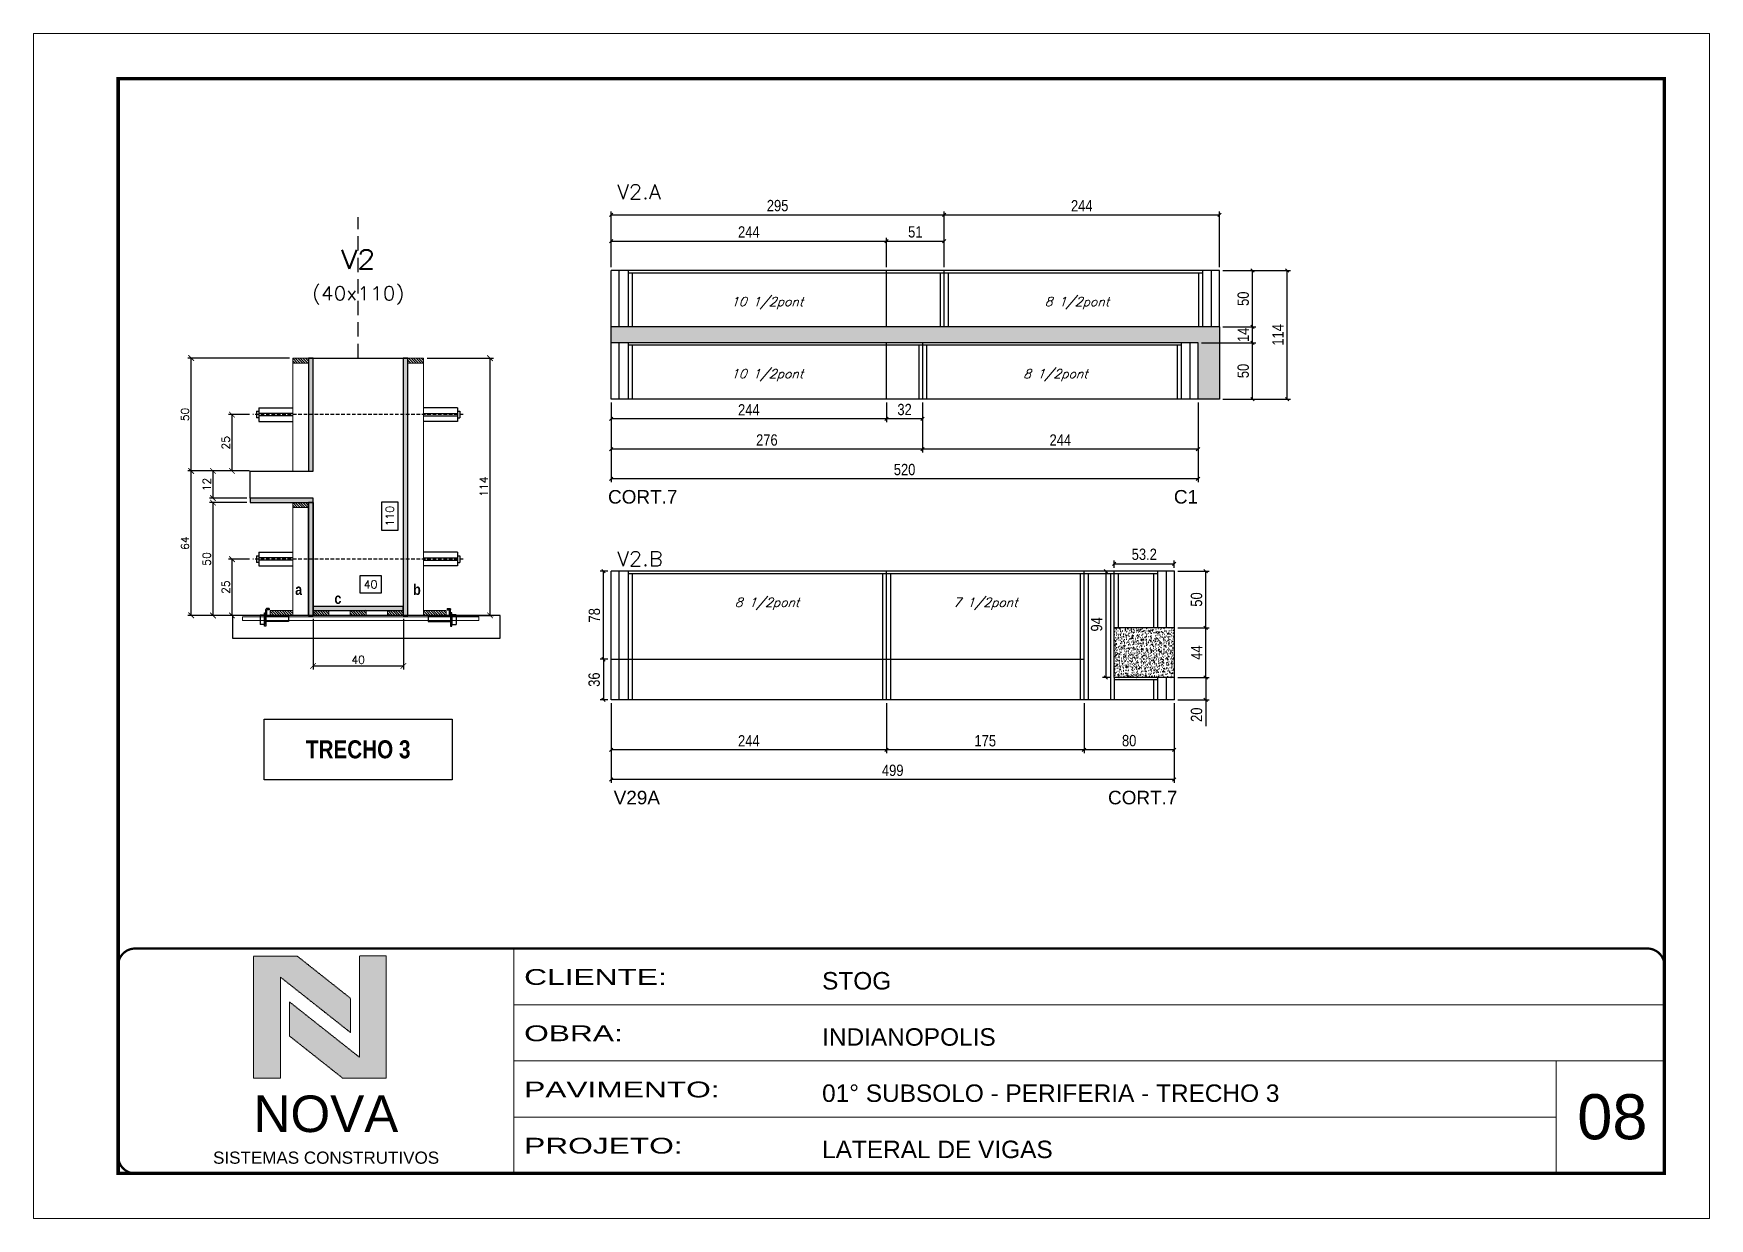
# Model space of a CAD drawing. Extents: x 0 to 6325, y 10169 to 19307.
# Drawn here: x 4755 to 6240, y 15911 to 16961 of the extents above; entities that cross this region are included whole.
import ezdxf
from ezdxf.enums import TextEntityAlignment as Align

# ---------------------------------------------------------------- set-up
doc = ezdxf.new("R2010")
doc.units = 0
for name, pattern in [('CONTINUO', [0]), ('DASHED', [0.75, 0.5, -0.25]), ('HIDDEN', [9.525, 6.35, -3.175])]:
    doc.linetypes.add(name, pattern=pattern)
for name, color, linetype in [('1', 1, 'Continuous'), ('5', 5, 'Continuous'), ('barrote', 251, 'Continuous'), ('COTA', 241, 'Continuous'), ('Cota Seção (2x)', 4, 'Continuous'), ('detalhes', 4, 'Continuous'), ('Hachura', 253, 'Continuous'), ('NOMENCLATURA', 7, 'Continuous'), ('Painéis', 200, 'Continuous'), ('presilha', 1, 'Continuous'), ('SARR_2.2x7', 40, 'Continuous'), ('SARR_3.5x7', 81, 'Continuous'), ('TENSOR', 3, 'Continuous'), ('texto', 7, 'Continuous'), ('Texto de Titulo', 7, 'Continuous'), ('Texto Qtd Sarr', 242, 'Continuous')]:
    doc.layers.add(name, color=color, linetype=linetype)
for name, color, linetype, lineweight in [('CARIMBO', 255, 'Continuous', 9), ('CARIMBO-LEGENDA', 75, 'Continuous', 15), ('CONCRETO', 251, 'Continuous', 25), ('Folhas', 255, 'Continuous', 9), ('Madeira', 126, 'Continuous', 18), ('SARRAFO DE PRESSAO', 251, 'DASHED', 9), ('SCO-___-LAJ', 2, 'Continuous', 0), ('Texto Seção', 7, 'Continuous', 15)]:
    doc.layers.add(name, color=color, linetype=linetype, lineweight=lineweight)
doc.styles.add('arial', font='arial.ttf')
doc.styles.add('COTA TECNICA', font='techl___.ttf', dxfattribs={"height": 10})
doc.styles.add('REGUA-120', font='ROMANS.shx', dxfattribs={"height": 15})
doc.styles.add('ROMANC', font='techb___.ttf', dxfattribs={"height": 2.5})
doc.styles.add('Romans', font='romans.shx')
doc.styles.get("Standard").update_dxf_attribs({"font": 'arial.ttf'})
doc.styles.add('TECNICA', font='techb___.ttf', dxfattribs={"height": 10})
doc.styles.add('Tecnologia', font='')
doc.styles.get('Tecnologia').set_extended_font_data('Forgotten Futurist')
doc.dimstyles.new('Cota Seção (2x)', dxfattribs={"dimtxt": 7, "dimasz": 5, "dimexe": 3, "dimexo": 3, "dimgap": 2, "dimtad": 3, "dimdec": 1, "dimlfac": 0.5, "dimzin": 12, "dimdsep": 46, "dimtxsty": 'Romans', "dimblk": 'ARCHTICK', "dimcen": 0, "dimclrd": 4, "dimclre": 4, "dimclrt": 1, "dimadec": 1, "dimazin": 3, "dimtfac": 1, "dimtdec": 1, "dimtmove": 0, "dimatfit": 3, "dimldrblk": 'OBLIQUE', "dimfxl": 1, "dimtolj": 1, "dimtzin": 12, "dimarcsym": 0})
doc.dimstyles.new('Cota Seção interna', dxfattribs={"dimtxt": 7, "dimasz": 6, "dimexe": 0.18, "dimexo": 2, "dimgap": -4, "dimtad": 3, "dimdec": 1, "dimlfac": 0.5, "dimzin": 12, "dimdsep": 46, "dimtxsty": 'Romans', "dimblk": 'ARCHTICK', "dimcen": 0.09, "dimse1": 1, "dimse2": 1, "dimsd1": 1, "dimsd2": 1, "dimclrd": 180, "dimclre": 5, "dimclrt": 1, "dimadec": 0, "dimazin": 3, "dimtfac": 1, "dimtdec": 1, "dimtofl": 0, "dimtmove": 0, "dimatfit": 3, "dimldrblk": 'ARCHTICK', "dimfxl": 1, "dimtolj": 1, "dimtzin": 0, "dimarcsym": 0})
doc.dimstyles.new('PAINEL', dxfattribs={"dimtxt": 10, "dimasz": 3, "dimexe": 3, "dimexo": 3, "dimgap": 3, "dimtad": 1, "dimdec": 1, "dimzin": 12, "dimdsep": 46, "dimtxsty": 'COTA TECNICA', "dimblk1": 'OBLIQUE', "dimblk2": 'OBLIQUE', "dimsah": 1, "dimcen": 0.9, "dimclrd": 4, "dimclre": 4, "dimclrt": 240, "dimadec": 1, "dimazin": 3, "dimtfac": 1, "dimtdec": 1, "dimtmove": 0, "dimatfit": 3, "dimfxl": 1, "dimtolj": 1, "dimtzin": 12, "dimarcsym": 0})
pattern_1 = [(315, (28001.2887, 8216.1221), (1.12253202, 1.12253202), [])]

msp = doc.modelspace()

# ---------------------------------------------------------------- texts
at = {"layer": '5', "linetype": 'Continuous'}
for s, rotation, p in [('CORT.7', 0.00004, (5264.06, 16544.91)), ('C1', 0.00004, (5765.45, 16544.91)), ('V29A', 359.99996, (5269.06, 16278.41)), ('CORT.7', 359.99996, (5707.09, 16278.41))]:
    msp.add_text(s, height=12, rotation=rotation, dxfattribs=at).set_placement(p)
at = {"layer": 'CARIMBO', "style": 'arial'}
msp.add_text('08', height=40, dxfattribs=at).set_placement((6122.86, 15981.57))
at = {"layer": 'detalhes', "style": 'TECNICA'}
for s, p in [('a', (4986.84, 16463.97)), ('b', (5091.38, 16463.96)), ('c', (5021.65, 16456))]:
    msp.add_text(s, height=9.6, dxfattribs=at).set_placement(p)
at = {"layer": 'NOMENCLATURA', "color": 2, "insert": (5042.67, 16327.02), "char_height": 16, "attachment_point": 5, "style": 'ROMANC'}
msp.add_mtext('TRECHO 3', dxfattribs=at)
at = {"layer": 'texto', "color": 2, "char_height": 8, "attachment_point": 5, "style": 'Romans'}
for s, insert in [('{\\Q19;\\C256;10 1/2pont}', (5404.99, 16722.59)), ('{\\Q19;\\C256;8 1/2pont}', (5679.49, 16722.59)), ('{\\Q19;\\C256;10 1/2pont}', (5404.99, 16658.59)), ('{\\Q19;\\C256;8 1/2pont}', (5660.49, 16658.59)), ('{\\Q19;\\C256;8 1/2pont}', (5404.99, 16456.09)), ('{\\Q19;\\C256;7 1/2pont}', (5598.35, 16456.09))]:
    msp.add_mtext(s, dxfattribs=dict(at, insert=insert))
at = {"layer": 'Texto Seção', "style": 'REGUA-120', "width": 1.05}
for s, p in [('V2.A', (5272.08, 16814.63)), ('V2.B', (5272.08, 16489.56))]:
    msp.add_text(s, height=13, dxfattribs=at).set_placement(p)

# ---------------------------------------------------------------- blocks, each defined once
blk = doc.blocks.new('A$C64660E27')
at = {"layer": 'COTA', "true_color": 0x1a1a1a}
h = blk.add_hatch(color=250, dxfattribs=at)
h.dxf.hatch_style = 1
h.paths.add_polyline_path([(185.4, -11.6), (142.4, -11.6), (142.4, -131.6), (168.8, -131.6), (168.8, -32.2), (237.7, -86.7), (237.7, -53)])
at = {"layer": 'COTA'}
h = blk.add_hatch(color=20, dxfattribs=at)
h.dxf.hatch_style = 1
h.paths.add_polyline_path([(273, -11.4), (246.6, -11.4), (246.6, -111.1), (177.7, -56.6), (177.7, -90.2), (230, -131.6), (273, -131.6)])
for p, q in [((142.4, -131.6), (142.4, -11.6)), ((142.4, -11.6), (185.4, -11.6)), ((185.4, -11.6), (237.7, -53)), ((273, -11.4), (246.6, -11.4)), ((246.6, -111.1), (246.6, -11.4)), ((273, -11.4), (273, -131.6)), ((168.8, -32.2), (237.7, -86.7)), ((168.8, -131.6), (168.8, -32.2)), ((246.6, -111.1), (177.7, -56.6)), ((177.7, -90.2), (177.7, -56.6)), ((237.7, -86.7), (237.7, -53)), ((230, -131.6), (177.7, -90.2)), ((142.4, -131.6), (168.8, -131.6)), ((273, -131.6), (230, -131.6))]:
    blk.add_line(p, q)
at = {"layer": 'CARIMBO-LEGENDA', "color": 7, "linetype": 'Continuous', "ltscale": 100, "style": 'arial'}
blk.add_text('NOVA', height=36, dxfattribs=at).set_placement((142.4, -184.8))
at = {"layer": 'CARIMBO-LEGENDA', "color": 7, "linetype": 'Continuous', "style": 'arial'}
blk.add_text('SISTEMAS CONSTRUTIVOS', height=12, dxfattribs=at).set_placement((102.5, -216))
blk = doc.blocks.new('9999999999')
at = {"color": 30, "linetype": 'CONTINUO'}
for p, q in [((98564.6, 34230.2), (98564.6, 34429.4)), ((98564.6, 34379.6), (99584, 34379.6)), ((98564.6, 34329.8), (99488, 34329.8)), ((99584, 34329.8), (99488, 34329.8)), ((99488, 34329.8), (99488, 34230.2)), ((98564.6, 34280), (99488, 34280))]:
    blk.add_line(p, q, dxfattribs=at)
at = {"color": 30, "linetype": 'CONTINUO', "const_width": 2}
blk.add_lwpolyline([(99584, 34230.2), (99584, 34414.4, 0.414214), (99569, 34429.4), (98229, 34429.4, 0.414214), (98214, 34414.4), (98214, 34245.2, 0.414214), (98229, 34230.2), (99584, 34230.2)], format="xyb", dxfattribs=at)
at = {"layer": 'Folhas'}
blk.add_lwpolyline([(98139, 34190.2), (99624, 34190.2), (99624, 35240.2), (98139, 35240.2)], close=True, dxfattribs=at)
at = {"layer": 'Folhas', "color": 30, "const_width": 3}
blk.add_lwpolyline([(98214, 34230.2), (99584, 34230.2), (99584, 35200.2), (98214, 35200.2)], close=True, dxfattribs=at)
at = {"xscale": 0.9, "yscale": 0.9, "zscale": 0.9}
blk.add_blockref('A$C64660E27', (98205.8, 34433.1), dxfattribs=at)
at = {"color": 7, "linetype": 'Continuous', "ltscale": 5, "style": 'arial'}
for s, height, p in [('STOG', 15.48, (98837.7, 34393.1)), ('INDIANOPOLIS', 15.483, (98837.7, 34343.3)), ('01° SUBSOLO - PERIFERIA - TRECHO 3', 15.483, (98837.7, 34293.5)), ('LATERAL DE VIGAS', 15.483, (98837.7, 34243.7))]:
    blk.add_text(s, height=height, dxfattribs=at).set_placement(p)
at = {"layer": 'Folhas', "color": 7, "style": 'Tecnologia', "width": 1.5}
for s, p in [('CLIENTE:', (98573.7, 34397.2)), ('OBRA:', (98573.7, 34347.3)), ('PAVIMENTO:', (98573.7, 34297.5)), ('PROJETO:', (98573.7, 34247.7))]:
    blk.add_text(s, height=14, dxfattribs=at).set_placement(p)
blk = doc.blocks.new('titulo1')
at = {"layer": 'Defpoints', "color": 252, "linetype": 'HIDDEN', "ltscale": 2}
blk.add_line((0, 0), (0, 125), dxfattribs=at)
at = {"layer": 'Defpoints', "style": 'Romans', "oblique": 15}
blk.add_attdef('FOLHA', text='', height=10, dxfattribs=at).set_placement((0, 15.6), align=Align.MIDDLE_CENTER)
at = {"layer": 'Texto Qtd Sarr', "color": 3, "style": 'Romans', "oblique": 15}
for tag, height, p in [('TITULO', 17, (0, 71.4)), ('SEÇÃO', 12, (0, 41.5))]:
    blk.add_attdef(tag, text='', height=height, dxfattribs=at).set_placement(p, align=Align.MIDDLE_CENTER)
blk = doc.blocks.new('_ArchTick')
at = {"color": 0, "linetype": 'ByBlock', "const_width": 0.15}
blk.add_lwpolyline([(-0.5, -0.5), (0.5, 0.5)], dxfattribs=at)
blk = doc.blocks.new('*D245')
at = {"layer": 'COTA', "color": 4, "lineweight": -2, "transparency": 16777216}
for p, q in [((4944.1, 16573.8), (4891.7, 16573.8)), ((4894.7, 16445.8), (4894.7, 16573.8)), ((4966.1, 16445.8), (4891.7, 16445.8))]:
    blk.add_line(p, q, dxfattribs=at)
at = {"layer": 'Defpoints', "color": 0, "transparency": 16777216}
for p in [(4894.7, 16573.8), (4947.1, 16573.8), (4969.1, 16445.8)]:
    blk.add_point(p, dxfattribs=at)
at = {"layer": 'COTA', "color": 4, "lineweight": -2, "transparency": 16777216, "xscale": 5, "yscale": 5, "zscale": 5}
for p, rotation in [((4894.7, 16573.8), 90), ((4894.7, 16445.8), 270)]:
    blk.add_blockref('_ArchTick', p, dxfattribs=dict(at, rotation=rotation))
at = {"layer": 'COTA', "color": 1, "transparency": 16777216, "insert": (4889.2, 16509.8), "char_height": 7, "attachment_point": 5, "rotation": 90, "style": 'Romans'}
blk.add_mtext('\\A1;64', dxfattribs=at)
blk = doc.blocks.new('_Oblique')
at = {"layer": '1', "color": 0, "lineweight": -2}
blk.add_line((-0.5, -0.5), (0.5, 0.5), dxfattribs=at)
blk = doc.blocks.new('*D246')
at = {"layer": 'COTA', "color": 4, "lineweight": -2, "transparency": 16777216}
for p, q in [((5103.7, 16673.8), (5162.5, 16673.8)), ((5159.5, 16445.8), (5159.5, 16673.8)), ((5119.3, 16445.8), (5162.5, 16445.8))]:
    blk.add_line(p, q, dxfattribs=at)
at = {"layer": 'Defpoints', "color": 0, "transparency": 16777216}
for p in [(5100.7, 16673.8), (5159.5, 16673.8), (5116.3, 16445.8)]:
    blk.add_point(p, dxfattribs=at)
at = {"layer": 'COTA', "color": 4, "lineweight": -2, "transparency": 16777216, "xscale": 5, "yscale": 5, "zscale": 5}
for p, rotation in [((5159.5, 16673.8), 90), ((5159.5, 16445.8), 270)]:
    blk.add_blockref('_ArchTick', p, dxfattribs=dict(at, rotation=rotation))
at = {"layer": 'COTA', "color": 1, "transparency": 16777216, "insert": (5154, 16559.8), "char_height": 7, "attachment_point": 5, "rotation": 90, "style": 'Romans'}
blk.add_mtext('\\A1;114', dxfattribs=at)
blk = doc.blocks.new('*D247')
at = {"layer": 'Cota Seção (2x)', "color": 180, "lineweight": -2, "transparency": 16777216}
for p, q in [((5078.2, 16546.3), (5063.2, 16546.3)), ((5063.2, 16546.3), (5063.2, 16521.3)), ((5078.2, 16521.3), (5078.2, 16546.3)), ((5063.2, 16521.3), (5078.2, 16521.3))]:
    blk.add_line(p, q, dxfattribs=at)
at = {"layer": 'Defpoints', "color": 0, "transparency": 16777216}
for p in [(5082.2, 16673.8), (5093.7, 16673.8), (5093.7, 16453.8)]:
    blk.add_point(p, dxfattribs=at)
at = {"layer": 'Cota Seção (2x)', "color": 1, "transparency": 16777216, "insert": (5070.7, 16533.8), "char_height": 7, "attachment_point": 5, "rotation": 90, "style": 'Romans'}
blk.add_mtext('\\A1;110', dxfattribs=at)
blk = doc.blocks.new('*D248')
at = {"layer": 'COTA', "color": 4, "lineweight": -2, "transparency": 16777216}
for p, q in [((4944.1, 16573.8), (4911, 16573.8)), ((4914, 16573.8), (4914, 16549.8)), ((4944.1, 16549.8), (4911, 16549.8))]:
    blk.add_line(p, q, dxfattribs=at)
at = {"layer": 'Defpoints', "color": 0, "transparency": 16777216}
for p in [(4947.1, 16573.8), (4914, 16549.8), (4947.1, 16549.8)]:
    blk.add_point(p, dxfattribs=at)
at = {"layer": 'COTA', "color": 4, "lineweight": -2, "transparency": 16777216, "xscale": 5, "yscale": 5, "zscale": 5}
for p, rotation in [((4914, 16573.8), 90), ((4914, 16549.8), 270)]:
    blk.add_blockref('_ArchTick', p, dxfattribs=dict(at, rotation=rotation))
at = {"layer": 'COTA', "color": 1, "transparency": 16777216, "insert": (4908.5, 16561.8), "char_height": 7, "attachment_point": 5, "rotation": 90, "style": 'Romans'}
blk.add_mtext('\\A1;12', dxfattribs=at)
blk = doc.blocks.new('*D249')
at = {"layer": 'COTA', "color": 4, "lineweight": -2, "transparency": 16777216}
for p, q in [((4944.1, 16545.8), (4911, 16545.8)), ((4914, 16545.8), (4914, 16445.8)), ((4966.1, 16445.8), (4911, 16445.8))]:
    blk.add_line(p, q, dxfattribs=at)
at = {"layer": 'Defpoints', "color": 0, "transparency": 16777216}
for p in [(4947.1, 16545.8), (4914, 16445.8), (4969.1, 16445.8)]:
    blk.add_point(p, dxfattribs=at)
at = {"layer": 'COTA', "color": 4, "lineweight": -2, "transparency": 16777216, "xscale": 5, "yscale": 5, "zscale": 5}
for p, rotation in [((4914, 16545.8), 90), ((4914, 16445.8), 270)]:
    blk.add_blockref('_ArchTick', p, dxfattribs=dict(at, rotation=rotation))
at = {"layer": 'COTA', "color": 1, "transparency": 16777216, "insert": (4908.5, 16495.8), "char_height": 7, "attachment_point": 5, "rotation": 90, "style": 'Romans'}
blk.add_mtext('\\A1;50', dxfattribs=at)
blk = doc.blocks.new('PRESILHA METÁLICA 1')
at = {"layer": 'presilha'}
for p, q in [((0, 13), (6, 13)), ((0, 13), (0, 0)), ((6, 0), (0, 0)), ((6, 15.5), (7.5, 15.5)), ((6, -2.5), (6, 15.5)), ((6, 13), (6, 0)), ((7.5, 10.6), (7.5, 19.9)), ((7.5, 15.5), (7.5, -2.5)), ((37.5, 4.1), (7.5, 4.1)), ((12, 21), (8.6, 21)), ((9, 11.6), (9, 18.9)), ((12, 19.5), (9.6, 19.5)), ((37.5, 11), (9.6, 11)), ((12, 21), (12, 19.5)), ((37.5, 11), (37.5, 4.1)), ((7.5, -2.5), (6, -2.5))]:
    blk.add_line(p, q, dxfattribs=at)
for centre, radius, start, end in [((8.6, 19.9), 1.14, 90, 180), ((9.6, 18.9), 0.57, 90, 180), ((9.6, 11.6), 0.57, 180, 270)]:
    blk.add_arc(centre, radius, start, end, dxfattribs=at)
blk = doc.blocks.new('*D250')
at = {"layer": 'COTA', "color": 4, "lineweight": -2, "transparency": 16777216}
for p, q in [((5002.7, 16442.8), (5002.7, 16398)), ((5082.7, 16442.8), (5082.7, 16398)), ((5002.7, 16401), (5082.7, 16401))]:
    blk.add_line(p, q, dxfattribs=at)
at = {"layer": 'Defpoints', "color": 0, "transparency": 16777216}
for p in [(5002.7, 16445.8), (5082.7, 16445.8), (5082.7, 16401)]:
    blk.add_point(p, dxfattribs=at)
at = {"layer": 'COTA', "color": 4, "lineweight": -2, "transparency": 16777216, "xscale": 5, "yscale": 5, "zscale": 5, "rotation": 180}
blk.add_blockref('_ArchTick', (5002.7, 16401), dxfattribs=at)
at = {"layer": 'COTA', "color": 4, "lineweight": -2, "transparency": 16777216, "xscale": 5, "yscale": 5, "zscale": 5}
blk.add_blockref('_ArchTick', (5082.7, 16401), dxfattribs=at)
at = {"layer": 'COTA', "color": 1, "transparency": 16777216, "insert": (5042.7, 16406.5), "char_height": 7, "attachment_point": 5, "style": 'Romans'}
blk.add_mtext('\\A1;40', dxfattribs=at)
blk = doc.blocks.new('*D678')
at = {"layer": 'COTA', "color": 4, "lineweight": -2, "transparency": 16777216}
for p, q in [((4946.4, 16495.7), (4927.8, 16495.7)), ((4930.8, 16495.7), (4930.8, 16445.8)), ((4946.4, 16445.8), (4927.8, 16445.8))]:
    blk.add_line(p, q, dxfattribs=at)
at = {"layer": 'Defpoints', "color": 0, "transparency": 16777216}
for p in [(4949.4, 16495.7), (4930.8, 16445.8), (4949.4, 16445.8)]:
    blk.add_point(p, dxfattribs=at)
at = {"layer": 'COTA', "color": 4, "lineweight": -2, "transparency": 16777216, "xscale": 5, "yscale": 5, "zscale": 5}
for p, rotation in [((4930.8, 16495.7), 90), ((4930.8, 16445.8), 270)]:
    blk.add_blockref('_ArchTick', p, dxfattribs=dict(at, rotation=rotation))
at = {"layer": 'COTA', "color": 1, "transparency": 16777216, "insert": (4925.3, 16470.8), "char_height": 7, "attachment_point": 5, "rotation": 90, "style": 'Romans'}
blk.add_mtext('\\A1;25', dxfattribs=at)
blk = doc.blocks.new('*D251')
at = {"layer": 'Cota Seção (2x)', "color": 180, "lineweight": -2, "transparency": 16777216}
for p, q in [((5063.3, 16480.8), (5044, 16480.8)), ((5044, 16480.8), (5044, 16465.8)), ((5063.3, 16465.8), (5063.3, 16480.8)), ((5044, 16465.8), (5063.3, 16465.8))]:
    blk.add_line(p, q, dxfattribs=at)
at = {"layer": 'Defpoints', "color": 0, "transparency": 16777216}
for p in [(5082.7, 16461.8), (5002.7, 16445.8), (5082.7, 16445.8)]:
    blk.add_point(p, dxfattribs=at)
at = {"layer": 'Cota Seção (2x)', "color": 1, "transparency": 16777216, "insert": (5053.7, 16473.3), "char_height": 7, "attachment_point": 5, "style": 'Romans'}
blk.add_mtext('\\A1;40', dxfattribs=at)
blk = doc.blocks.new('*D682')
at = {"layer": 'COTA', "color": 4, "lineweight": -2, "transparency": 16777216}
for p, q in [((4981.7, 16673.8), (4891.7, 16673.8)), ((4894.7, 16573.8), (4894.7, 16673.8)), ((4944.1, 16573.8), (4891.7, 16573.8))]:
    blk.add_line(p, q, dxfattribs=at)
at = {"layer": 'Defpoints', "color": 0, "transparency": 16777216}
for p in [(4894.7, 16673.8), (4984.7, 16673.8), (4947.1, 16573.8)]:
    blk.add_point(p, dxfattribs=at)
at = {"layer": 'COTA', "color": 4, "lineweight": -2, "transparency": 16777216, "xscale": 5, "yscale": 5, "zscale": 5}
for p, rotation in [((4894.7, 16673.8), 90), ((4894.7, 16573.8), 270)]:
    blk.add_blockref('_ArchTick', p, dxfattribs=dict(at, rotation=rotation))
at = {"layer": 'COTA', "color": 1, "transparency": 16777216, "insert": (4889.2, 16623.8), "char_height": 7, "attachment_point": 5, "rotation": 90, "style": 'Romans'}
blk.add_mtext('\\A1;50', dxfattribs=at)
blk = doc.blocks.new('*D683')
at = {"layer": 'COTA', "color": 4, "lineweight": -2, "transparency": 16777216}
for p, q in [((4946.4, 16623.7), (4927.8, 16623.7)), ((4930.8, 16623.7), (4930.8, 16573.8)), ((4946.4, 16573.8), (4927.8, 16573.8))]:
    blk.add_line(p, q, dxfattribs=at)
at = {"layer": 'Defpoints', "color": 0, "transparency": 16777216}
for p in [(4949.4, 16623.7), (4930.8, 16573.8), (4949.4, 16573.8)]:
    blk.add_point(p, dxfattribs=at)
at = {"layer": 'COTA', "color": 4, "lineweight": -2, "transparency": 16777216, "xscale": 5, "yscale": 5, "zscale": 5}
for p, rotation in [((4930.8, 16623.7), 90), ((4930.8, 16573.8), 270)]:
    blk.add_blockref('_ArchTick', p, dxfattribs=dict(at, rotation=rotation))
at = {"layer": 'COTA', "color": 1, "transparency": 16777216, "insert": (4925.3, 16598.8), "char_height": 7, "attachment_point": 5, "rotation": 90, "style": 'Romans'}
blk.add_mtext('\\A1;25', dxfattribs=at)
blk = doc.blocks.new('*D257')
at = {"layer": 'COTA', "color": 4, "linetype": 'ByBlock', "lineweight": -2, "transparency": 16777216}
for p, q in [((5542.8, 16634.4), (5542.8, 16590.1)), ((5786.8, 16634.4), (5786.8, 16590.1)), ((5786.8, 16593.1), (5542.8, 16593.1))]:
    blk.add_line(p, q, dxfattribs=at)
at = {"layer": 'Defpoints', "color": 0, "linetype": 'ByBlock', "transparency": 16777216}
for p in [(5542.8, 16637.4), (5786.8, 16637.4), (5542.8, 16593.1)]:
    blk.add_point(p, dxfattribs=at)
at = {"layer": 'COTA', "color": 4, "linetype": 'ByBlock', "lineweight": -2, "transparency": 16777216, "xscale": 3, "yscale": 3, "zscale": 3, "rotation": 180}
blk.add_blockref('_Oblique', (5542.8, 16593.1), dxfattribs=at)
at = {"layer": 'COTA', "color": 4, "linetype": 'ByBlock', "lineweight": -2, "transparency": 16777216, "xscale": 3, "yscale": 3, "zscale": 3}
blk.add_blockref('_Oblique', (5786.8, 16593.1), dxfattribs=at)
at = {"layer": 'COTA', "color": 240, "linetype": 'ByBlock', "transparency": 16777216, "insert": (5664.8, 16601.2), "char_height": 10, "attachment_point": 5, "style": 'COTA TECNICA'}
blk.add_mtext('\\A1;244', dxfattribs=at)
blk = doc.blocks.new('*D258')
at = {"layer": 'COTA', "color": 4, "linetype": 'ByBlock', "lineweight": -2, "transparency": 16777216}
for p, q in [((5266.8, 16634.4), (5266.8, 16590.1)), ((5542.8, 16634.4), (5542.8, 16590.1)), ((5542.8, 16593.1), (5266.8, 16593.1))]:
    blk.add_line(p, q, dxfattribs=at)
at = {"layer": 'Defpoints', "color": 0, "linetype": 'ByBlock', "transparency": 16777216}
for p in [(5266.8, 16637.4), (5542.8, 16637.4), (5266.8, 16593.1)]:
    blk.add_point(p, dxfattribs=at)
at = {"layer": 'COTA', "color": 4, "linetype": 'ByBlock', "lineweight": -2, "transparency": 16777216, "xscale": 3, "yscale": 3, "zscale": 3, "rotation": 180}
blk.add_blockref('_Oblique', (5266.8, 16593.1), dxfattribs=at)
at = {"layer": 'COTA', "color": 4, "linetype": 'ByBlock', "lineweight": -2, "transparency": 16777216, "xscale": 3, "yscale": 3, "zscale": 3}
blk.add_blockref('_Oblique', (5542.8, 16593.1), dxfattribs=at)
at = {"layer": 'COTA', "color": 240, "linetype": 'ByBlock', "transparency": 16777216, "insert": (5404.8, 16601.2), "char_height": 10, "width": 210.731, "attachment_point": 5, "style": 'COTA TECNICA'}
blk.add_mtext('\\A1;276', dxfattribs=at)
blk = doc.blocks.new('*D684')
at = {"layer": 'COTA', "color": 4, "lineweight": -2, "transparency": 16777216}
for p, q in [((5510.8, 16634.4), (5510.8, 16617)), ((5542.8, 16634.4), (5542.8, 16617)), ((5542.8, 16620), (5510.8, 16620))]:
    blk.add_line(p, q, dxfattribs=at)
at = {"layer": 'Defpoints', "color": 0, "transparency": 16777216}
for p in [(5510.8, 16637.4), (5542.8, 16637.4), (5510.8, 16620)]:
    blk.add_point(p, dxfattribs=at)
at = {"layer": 'COTA', "color": 4, "lineweight": -2, "transparency": 16777216, "xscale": 3, "yscale": 3, "zscale": 3, "rotation": 180}
blk.add_blockref('_Oblique', (5510.8, 16620), dxfattribs=at)
at = {"layer": 'COTA', "color": 4, "lineweight": -2, "transparency": 16777216, "xscale": 3, "yscale": 3, "zscale": 3}
blk.add_blockref('_Oblique', (5542.8, 16620), dxfattribs=at)
at = {"layer": 'COTA', "color": 240, "transparency": 16777216, "insert": (5526.8, 16628.2), "char_height": 10, "attachment_point": 5, "style": 'COTA TECNICA'}
blk.add_mtext('\\A1;32', dxfattribs=at)
blk = doc.blocks.new('*D685')
at = {"layer": 'COTA', "color": 4, "lineweight": -2, "transparency": 16777216}
for p, q in [((5266.8, 16634.4), (5266.8, 16617)), ((5510.8, 16634.4), (5510.8, 16617)), ((5510.8, 16620), (5266.8, 16620))]:
    blk.add_line(p, q, dxfattribs=at)
at = {"layer": 'Defpoints', "color": 0, "transparency": 16777216}
for p in [(5266.8, 16637.4), (5510.8, 16637.4), (5266.8, 16620)]:
    blk.add_point(p, dxfattribs=at)
at = {"layer": 'COTA', "color": 4, "lineweight": -2, "transparency": 16777216, "xscale": 3, "yscale": 3, "zscale": 3, "rotation": 180}
blk.add_blockref('_Oblique', (5266.8, 16620), dxfattribs=at)
at = {"layer": 'COTA', "color": 4, "lineweight": -2, "transparency": 16777216, "xscale": 3, "yscale": 3, "zscale": 3}
blk.add_blockref('_Oblique', (5510.8, 16620), dxfattribs=at)
at = {"layer": 'COTA', "color": 240, "transparency": 16777216, "insert": (5388.8, 16628), "char_height": 10, "attachment_point": 5, "style": 'COTA TECNICA'}
blk.add_mtext('\\A1;244', dxfattribs=at)
blk = doc.blocks.new('*D556')
at = {"layer": 'COTA', "color": 4, "lineweight": -2, "transparency": 16777216}
for p, q in [((5266.8, 16634.4), (5266.8, 16563.9)), ((5786.8, 16634.4), (5786.8, 16563.9)), ((5786.8, 16566.9), (5266.8, 16566.9))]:
    blk.add_line(p, q, dxfattribs=at)
at = {"layer": 'Defpoints', "color": 0, "transparency": 16777216}
for p in [(5266.8, 16637.4), (5786.8, 16637.4), (5266.8, 16566.9)]:
    blk.add_point(p, dxfattribs=at)
at = {"layer": 'COTA', "color": 4, "lineweight": -2, "transparency": 16777216, "xscale": 3, "yscale": 3, "zscale": 3, "rotation": 180}
blk.add_blockref('_Oblique', (5266.8, 16566.9), dxfattribs=at)
at = {"layer": 'COTA', "color": 4, "lineweight": -2, "transparency": 16777216, "xscale": 3, "yscale": 3, "zscale": 3}
blk.add_blockref('_Oblique', (5786.8, 16566.9), dxfattribs=at)
at = {"layer": 'COTA', "color": 240, "transparency": 16777216, "insert": (5526.8, 16575), "char_height": 10, "attachment_point": 5, "style": 'COTA TECNICA'}
blk.add_mtext('\\A1;520', dxfattribs=at)
blk = doc.blocks.new('*D191')
at = {"layer": 'COTA', "color": 4, "linetype": 'ByBlock', "lineweight": -2, "transparency": 16777216}
for p, q in [((5685.8, 16367.9), (5685.8, 16323.6)), ((5765.8, 16367.9), (5765.8, 16323.6)), ((5765.8, 16326.6), (5685.8, 16326.6))]:
    blk.add_line(p, q, dxfattribs=at)
at = {"layer": 'Defpoints', "color": 0, "linetype": 'ByBlock', "transparency": 16777216}
for p in [(5685.8, 16370.9), (5765.8, 16370.9), (5685.8, 16326.6)]:
    blk.add_point(p, dxfattribs=at)
at = {"layer": 'COTA', "color": 4, "linetype": 'ByBlock', "lineweight": -2, "transparency": 16777216, "xscale": 3, "yscale": 3, "zscale": 3, "rotation": 180}
blk.add_blockref('_Oblique', (5685.8, 16326.6), dxfattribs=at)
at = {"layer": 'COTA', "color": 4, "linetype": 'ByBlock', "lineweight": -2, "transparency": 16777216, "xscale": 3, "yscale": 3, "zscale": 3}
blk.add_blockref('_Oblique', (5765.8, 16326.6), dxfattribs=at)
at = {"layer": 'COTA', "color": 240, "linetype": 'ByBlock', "transparency": 16777216, "insert": (5725.8, 16334.8), "char_height": 10, "attachment_point": 5, "style": 'COTA TECNICA'}
blk.add_mtext('\\A1;80', dxfattribs=at)
blk = doc.blocks.new('*D557')
at = {"layer": 'COTA', "color": 4, "lineweight": -2, "transparency": 16777216}
for p, q in [((5510.8, 16367.9), (5510.8, 16323.6)), ((5685.8, 16367.9), (5685.8, 16323.6)), ((5685.8, 16326.6), (5510.8, 16326.6))]:
    blk.add_line(p, q, dxfattribs=at)
at = {"layer": 'Defpoints', "color": 0, "transparency": 16777216}
for p in [(5510.8, 16370.9), (5685.8, 16370.9), (5510.8, 16326.6)]:
    blk.add_point(p, dxfattribs=at)
at = {"layer": 'COTA', "color": 4, "lineweight": -2, "transparency": 16777216, "xscale": 3, "yscale": 3, "zscale": 3, "rotation": 180}
blk.add_blockref('_Oblique', (5510.8, 16326.6), dxfattribs=at)
at = {"layer": 'COTA', "color": 4, "lineweight": -2, "transparency": 16777216, "xscale": 3, "yscale": 3, "zscale": 3}
blk.add_blockref('_Oblique', (5685.8, 16326.6), dxfattribs=at)
at = {"layer": 'COTA', "color": 240, "transparency": 16777216, "insert": (5598.3, 16334.7), "char_height": 10, "attachment_point": 5, "style": 'COTA TECNICA'}
blk.add_mtext('\\A1;175', dxfattribs=at)
blk = doc.blocks.new('*D558')
at = {"layer": 'COTA', "color": 4, "lineweight": -2, "transparency": 16777216}
for p, q in [((5266.8, 16367.9), (5266.8, 16323.6)), ((5510.8, 16367.9), (5510.8, 16323.6)), ((5510.8, 16326.6), (5266.8, 16326.6))]:
    blk.add_line(p, q, dxfattribs=at)
at = {"layer": 'Defpoints', "color": 0, "transparency": 16777216}
for p in [(5266.8, 16370.9), (5510.8, 16370.9), (5266.8, 16326.6)]:
    blk.add_point(p, dxfattribs=at)
at = {"layer": 'COTA', "color": 4, "lineweight": -2, "transparency": 16777216, "xscale": 3, "yscale": 3, "zscale": 3, "rotation": 180}
blk.add_blockref('_Oblique', (5266.8, 16326.6), dxfattribs=at)
at = {"layer": 'COTA', "color": 4, "lineweight": -2, "transparency": 16777216, "xscale": 3, "yscale": 3, "zscale": 3}
blk.add_blockref('_Oblique', (5510.8, 16326.6), dxfattribs=at)
at = {"layer": 'COTA', "color": 240, "transparency": 16777216, "insert": (5388.8, 16334.7), "char_height": 10, "attachment_point": 5, "style": 'COTA TECNICA'}
blk.add_mtext('\\A1;244', dxfattribs=at)
blk = doc.blocks.new('*D559')
at = {"layer": 'COTA', "color": 4, "lineweight": -2, "transparency": 16777216}
for p, q in [((5266.8, 16367.9), (5266.8, 16297.4)), ((5765.8, 16367.9), (5765.8, 16297.4)), ((5765.8, 16300.4), (5266.8, 16300.4))]:
    blk.add_line(p, q, dxfattribs=at)
at = {"layer": 'Defpoints', "color": 0, "transparency": 16777216}
for p in [(5266.8, 16370.9), (5765.8, 16370.9), (5266.8, 16300.4)]:
    blk.add_point(p, dxfattribs=at)
at = {"layer": 'COTA', "color": 4, "lineweight": -2, "transparency": 16777216, "xscale": 3, "yscale": 3, "zscale": 3, "rotation": 180}
blk.add_blockref('_Oblique', (5266.8, 16300.4), dxfattribs=at)
at = {"layer": 'COTA', "color": 4, "lineweight": -2, "transparency": 16777216, "xscale": 3, "yscale": 3, "zscale": 3}
blk.add_blockref('_Oblique', (5765.8, 16300.4), dxfattribs=at)
at = {"layer": 'COTA', "color": 240, "transparency": 16777216, "insert": (5516.3, 16308.5), "char_height": 10, "attachment_point": 5, "style": 'COTA TECNICA'}
blk.add_mtext('\\A1;499', dxfattribs=at)
blk = doc.blocks.new('*D560')
at = {"layer": 'COTA', "color": 4, "lineweight": -2, "transparency": 16777216}
for p, q in [((5712.6, 16487.9), (5712.6, 16494.6)), ((5712.6, 16491.6), (5765.8, 16491.6)), ((5765.8, 16487.9), (5765.8, 16494.6))]:
    blk.add_line(p, q, dxfattribs=at)
at = {"layer": 'Defpoints', "color": 0, "transparency": 16777216}
for p in [(5712.6, 16484.9), (5765.8, 16491.6), (5765.8, 16484.9)]:
    blk.add_point(p, dxfattribs=at)
at = {"layer": 'COTA', "color": 4, "lineweight": -2, "transparency": 16777216, "xscale": 3, "yscale": 3, "zscale": 3, "rotation": 180}
blk.add_blockref('_Oblique', (5712.6, 16491.6), dxfattribs=at)
at = {"layer": 'COTA', "color": 4, "lineweight": -2, "transparency": 16777216, "xscale": 3, "yscale": 3, "zscale": 3}
blk.add_blockref('_Oblique', (5765.8, 16491.6), dxfattribs=at)
at = {"layer": 'COTA', "color": 240, "transparency": 16777216, "insert": (5739.2, 16499.9), "char_height": 10, "attachment_point": 5, "style": 'COTA TECNICA'}
blk.add_mtext('\\A1;53.2', dxfattribs=at)
blk = doc.blocks.new('*D561')
at = {"layer": 'COTA', "color": 4, "lineweight": -2, "transparency": 16777216}
for p, q in [((5709.6, 16484.9), (5702.1, 16484.9)), ((5705.1, 16484.9), (5705.1, 16390.9)), ((5709.6, 16390.9), (5702.1, 16390.9))]:
    blk.add_line(p, q, dxfattribs=at)
at = {"layer": 'Defpoints', "color": 0, "transparency": 16777216}
for p in [(5712.6, 16484.9), (5705.1, 16390.9), (5712.6, 16390.9)]:
    blk.add_point(p, dxfattribs=at)
at = {"layer": 'COTA', "color": 4, "lineweight": -2, "transparency": 16777216, "xscale": 3, "yscale": 3, "zscale": 3}
for p, rotation in [((5705.1, 16484.9), 90), ((5705.1, 16390.9), 270)]:
    blk.add_blockref('_Oblique', p, dxfattribs=dict(at, rotation=rotation))
at = {"layer": 'COTA', "color": 240, "transparency": 16777216, "insert": (5697, 16437.9), "char_height": 10, "attachment_point": 5, "rotation": 90, "style": 'COTA TECNICA'}
blk.add_mtext('\\A1;94', dxfattribs=at)
blk = doc.blocks.new('*D562')
at = {"layer": 'COTA', "color": 4, "lineweight": -2, "transparency": 16777216}
for p, q in [((5768.8, 16390.9), (5796.6, 16390.9)), ((5793.6, 16390.9), (5793.6, 16370.9)), ((5768.8, 16370.9), (5796.6, 16370.9)), ((5793.6, 16370.9), (5793.6, 16347.7))]:
    blk.add_line(p, q, dxfattribs=at)
at = {"layer": 'Defpoints', "color": 0, "transparency": 16777216}
for p in [(5765.8, 16390.9), (5765.8, 16370.9), (5793.6, 16370.9)]:
    blk.add_point(p, dxfattribs=at)
at = {"layer": 'COTA', "color": 4, "lineweight": -2, "transparency": 16777216, "xscale": 3, "yscale": 3, "zscale": 3}
for p, rotation in [((5793.6, 16390.9), 90), ((5793.6, 16370.9), 270)]:
    blk.add_blockref('_Oblique', p, dxfattribs=dict(at, rotation=rotation))
at = {"layer": 'COTA', "color": 240, "transparency": 16777216, "insert": (5785.5, 16357.8), "char_height": 10, "attachment_point": 5, "rotation": 90, "style": 'COTA TECNICA'}
blk.add_mtext('\\A1;20', dxfattribs=at)
blk = doc.blocks.new('*D563')
at = {"layer": 'COTA', "color": 4, "lineweight": -2, "transparency": 16777216}
for p, q in [((5768.8, 16434.9), (5796.6, 16434.9)), ((5793.6, 16390.9), (5793.6, 16434.9)), ((5768.8, 16390.9), (5796.6, 16390.9))]:
    blk.add_line(p, q, dxfattribs=at)
at = {"layer": 'Defpoints', "color": 0, "transparency": 16777216}
for p in [(5765.8, 16434.9), (5793.6, 16434.9), (5765.8, 16390.9)]:
    blk.add_point(p, dxfattribs=at)
at = {"layer": 'COTA', "color": 4, "lineweight": -2, "transparency": 16777216, "xscale": 3, "yscale": 3, "zscale": 3}
for p, rotation in [((5793.6, 16434.9), 90), ((5793.6, 16390.9), 270)]:
    blk.add_blockref('_Oblique', p, dxfattribs=dict(at, rotation=rotation))
at = {"layer": 'COTA', "color": 240, "transparency": 16777216, "insert": (5785.6, 16412.9), "char_height": 10, "attachment_point": 5, "rotation": 90, "style": 'COTA TECNICA'}
blk.add_mtext('\\A1;44', dxfattribs=at)
blk = doc.blocks.new('*D564')
at = {"layer": 'COTA', "color": 4, "lineweight": -2, "transparency": 16777216}
for p, q in [((5263.8, 16406.9), (5257.1, 16406.9)), ((5260.1, 16406.9), (5260.1, 16370.9)), ((5263.8, 16370.9), (5257.1, 16370.9))]:
    blk.add_line(p, q, dxfattribs=at)
at = {"layer": 'Defpoints', "color": 0, "transparency": 16777216}
for p in [(5266.8, 16406.9), (5260.1, 16370.9), (5266.8, 16370.9)]:
    blk.add_point(p, dxfattribs=at)
at = {"layer": 'COTA', "color": 4, "lineweight": -2, "transparency": 16777216, "xscale": 3, "yscale": 3, "zscale": 3}
for p, rotation in [((5260.1, 16406.9), 90), ((5260.1, 16370.9), 270)]:
    blk.add_blockref('_Oblique', p, dxfattribs=dict(at, rotation=rotation))
at = {"layer": 'COTA', "color": 240, "transparency": 16777216, "insert": (5251.8, 16388.9), "char_height": 10, "attachment_point": 5, "rotation": 90, "style": 'COTA TECNICA'}
blk.add_mtext('\\A1;36', dxfattribs=at)
blk = doc.blocks.new('*D565')
at = {"layer": 'COTA', "color": 4, "lineweight": -2, "transparency": 16777216}
for p, q in [((5263.8, 16484.9), (5257.1, 16484.9)), ((5260.1, 16406.9), (5260.1, 16484.9)), ((5263.8, 16406.9), (5257.1, 16406.9))]:
    blk.add_line(p, q, dxfattribs=at)
at = {"layer": 'Defpoints', "color": 0, "transparency": 16777216}
for p in [(5260.1, 16484.9), (5266.8, 16484.9), (5266.8, 16406.9)]:
    blk.add_point(p, dxfattribs=at)
at = {"layer": 'COTA', "color": 4, "lineweight": -2, "transparency": 16777216, "xscale": 3, "yscale": 3, "zscale": 3}
for p, rotation in [((5260.1, 16484.9), 90), ((5260.1, 16406.9), 270)]:
    blk.add_blockref('_Oblique', p, dxfattribs=dict(at, rotation=rotation))
at = {"layer": 'COTA', "color": 240, "transparency": 16777216, "insert": (5252, 16445.9), "char_height": 10, "attachment_point": 5, "rotation": 90, "style": 'COTA TECNICA'}
blk.add_mtext('\\A1;78', dxfattribs=at)
blk = doc.blocks.new('*D566')
at = {"layer": 'COTA', "color": 4, "lineweight": -2, "transparency": 16777216}
for p, q in [((5266.8, 16754.4), (5266.8, 16803.8)), ((5266.8, 16800.8), (5561.8, 16800.8)), ((5561.8, 16754.4), (5561.8, 16803.8))]:
    blk.add_line(p, q, dxfattribs=at)
at = {"layer": 'Defpoints', "color": 0, "transparency": 16777216}
for p in [(5561.8, 16800.8), (5266.8, 16751.4), (5561.8, 16751.4)]:
    blk.add_point(p, dxfattribs=at)
at = {"layer": 'COTA', "color": 4, "lineweight": -2, "transparency": 16777216, "xscale": 3, "yscale": 3, "zscale": 3, "rotation": 180}
blk.add_blockref('_Oblique', (5266.8, 16800.8), dxfattribs=at)
at = {"layer": 'COTA', "color": 4, "lineweight": -2, "transparency": 16777216, "xscale": 3, "yscale": 3, "zscale": 3}
blk.add_blockref('_Oblique', (5561.8, 16800.8), dxfattribs=at)
at = {"layer": 'COTA', "color": 240, "transparency": 16777216, "insert": (5414.3, 16808.9), "char_height": 10, "attachment_point": 5, "style": 'COTA TECNICA'}
blk.add_mtext('\\A1;295', dxfattribs=at)
blk = doc.blocks.new('*D567')
at = {"layer": 'COTA', "color": 4, "lineweight": -2, "transparency": 16777216}
for p, q in [((5561.8, 16754.4), (5561.8, 16803.8)), ((5561.8, 16800.8), (5805.8, 16800.8)), ((5805.8, 16754.4), (5805.8, 16803.8))]:
    blk.add_line(p, q, dxfattribs=at)
at = {"layer": 'Defpoints', "color": 0, "transparency": 16777216}
for p in [(5805.8, 16800.8), (5561.8, 16751.4), (5805.8, 16751.4)]:
    blk.add_point(p, dxfattribs=at)
at = {"layer": 'COTA', "color": 4, "lineweight": -2, "transparency": 16777216, "xscale": 3, "yscale": 3, "zscale": 3, "rotation": 180}
blk.add_blockref('_Oblique', (5561.8, 16800.8), dxfattribs=at)
at = {"layer": 'COTA', "color": 4, "lineweight": -2, "transparency": 16777216, "xscale": 3, "yscale": 3, "zscale": 3}
blk.add_blockref('_Oblique', (5805.8, 16800.8), dxfattribs=at)
at = {"layer": 'COTA', "color": 240, "transparency": 16777216, "insert": (5683.8, 16808.8), "char_height": 10, "attachment_point": 5, "style": 'COTA TECNICA'}
blk.add_mtext('\\A1;244', dxfattribs=at)
blk = doc.blocks.new('*D570')
at = {"layer": 'COTA', "color": 4, "lineweight": -2, "transparency": 16777216}
for p, q in [((5789.8, 16687.4), (5838, 16687.4)), ((5835, 16637.4), (5835, 16687.4)), ((5808.8, 16637.4), (5838, 16637.4))]:
    blk.add_line(p, q, dxfattribs=at)
at = {"layer": 'Defpoints', "color": 0, "transparency": 16777216}
for p in [(5786.8, 16687.4), (5835, 16687.4), (5805.8, 16637.4)]:
    blk.add_point(p, dxfattribs=at)
at = {"layer": 'COTA', "color": 4, "lineweight": -2, "transparency": 16777216, "xscale": 3, "yscale": 3, "zscale": 3}
for p, rotation in [((5835, 16687.4), 90), ((5835, 16637.4), 270)]:
    blk.add_blockref('_Oblique', p, dxfattribs=dict(at, rotation=rotation))
at = {"layer": 'COTA', "color": 240, "transparency": 16777216, "insert": (5826.9, 16662.4), "char_height": 10, "attachment_point": 5, "rotation": 90, "style": 'COTA TECNICA'}
blk.add_mtext('\\A1;50', dxfattribs=at)
blk = doc.blocks.new('*D571')
at = {"layer": 'COTA', "color": 4, "lineweight": -2, "transparency": 16777216}
for p, q in [((5808.8, 16751.4), (5838, 16751.4)), ((5835, 16701.4), (5835, 16751.4)), ((5808.8, 16701.4), (5838, 16701.4))]:
    blk.add_line(p, q, dxfattribs=at)
at = {"layer": 'Defpoints', "color": 0, "transparency": 16777216}
for p in [(5805.8, 16751.4), (5835, 16751.4), (5805.8, 16701.4)]:
    blk.add_point(p, dxfattribs=at)
at = {"layer": 'COTA', "color": 4, "lineweight": -2, "transparency": 16777216, "xscale": 3, "yscale": 3, "zscale": 3}
for p, rotation in [((5835, 16751.4), 90), ((5835, 16701.4), 270)]:
    blk.add_blockref('_Oblique', p, dxfattribs=dict(at, rotation=rotation))
at = {"layer": 'COTA', "color": 240, "transparency": 16777216, "insert": (5826.9, 16726.4), "char_height": 10, "attachment_point": 5, "rotation": 90, "style": 'COTA TECNICA'}
blk.add_mtext('\\A1;50', dxfattribs=at)
blk = doc.blocks.new('*D572')
at = {"layer": 'COTA', "color": 4, "lineweight": -2, "transparency": 16777216}
for p, q in [((5808.8, 16751.4), (5868.7, 16751.4)), ((5865.7, 16637.4), (5865.7, 16751.4)), ((5808.8, 16637.4), (5868.7, 16637.4))]:
    blk.add_line(p, q, dxfattribs=at)
at = {"layer": 'Defpoints', "color": 0, "transparency": 16777216}
for p in [(5805.8, 16751.4), (5865.7, 16751.4), (5805.8, 16637.4)]:
    blk.add_point(p, dxfattribs=at)
at = {"layer": 'COTA', "color": 4, "lineweight": -2, "transparency": 16777216, "xscale": 3, "yscale": 3, "zscale": 3}
for p, rotation in [((5865.7, 16751.4), 90), ((5865.7, 16637.4), 270)]:
    blk.add_blockref('_Oblique', p, dxfattribs=dict(at, rotation=rotation))
at = {"layer": 'COTA', "color": 240, "transparency": 16777216, "insert": (5857.6, 16694.4), "char_height": 10, "attachment_point": 5, "rotation": 90, "style": 'COTA TECNICA'}
blk.add_mtext('\\A1;114', dxfattribs=at)
blk = doc.blocks.new('*D573')
at = {"layer": 'COTA', "color": 4, "lineweight": -2, "transparency": 16777216}
for p, q in [((5808.8, 16701.4), (5838, 16701.4)), ((5835, 16687.4), (5835, 16701.4)), ((5789.8, 16687.4), (5838, 16687.4))]:
    blk.add_line(p, q, dxfattribs=at)
at = {"layer": 'Defpoints', "color": 0, "transparency": 16777216}
for p in [(5805.8, 16701.4), (5835, 16701.4), (5786.8, 16687.4)]:
    blk.add_point(p, dxfattribs=at)
at = {"layer": 'COTA', "color": 4, "lineweight": -2, "transparency": 16777216, "xscale": 3, "yscale": 3, "zscale": 3}
for p, rotation in [((5835, 16701.4), 90), ((5835, 16687.4), 270)]:
    blk.add_blockref('_Oblique', p, dxfattribs=dict(at, rotation=rotation))
at = {"layer": 'COTA', "color": 240, "transparency": 16777216, "insert": (5826.9, 16694.4), "char_height": 10, "attachment_point": 5, "rotation": 90, "style": 'COTA TECNICA'}
blk.add_mtext('\\A1;14', dxfattribs=at)
blk = doc.blocks.new('*D552')
at = {"layer": 'COTA', "color": 4, "lineweight": -2, "transparency": 16777216}
for p, q in [((5266.8, 16754.4), (5266.8, 16780.5)), ((5266.8, 16777.5), (5510.8, 16777.5)), ((5510.8, 16754.4), (5510.8, 16780.5))]:
    blk.add_line(p, q, dxfattribs=at)
at = {"layer": 'Defpoints', "color": 0, "transparency": 16777216}
for p in [(5510.8, 16777.5), (5266.8, 16751.4), (5510.8, 16751.4)]:
    blk.add_point(p, dxfattribs=at)
at = {"layer": 'COTA', "color": 4, "lineweight": -2, "transparency": 16777216, "xscale": 3, "yscale": 3, "zscale": 3, "rotation": 180}
blk.add_blockref('_Oblique', (5266.8, 16777.5), dxfattribs=at)
at = {"layer": 'COTA', "color": 4, "lineweight": -2, "transparency": 16777216, "xscale": 3, "yscale": 3, "zscale": 3}
blk.add_blockref('_Oblique', (5510.8, 16777.5), dxfattribs=at)
at = {"layer": 'COTA', "color": 240, "transparency": 16777216, "insert": (5388.8, 16785.6), "char_height": 10, "attachment_point": 5, "style": 'COTA TECNICA'}
blk.add_mtext('\\A1;244', dxfattribs=at)
blk = doc.blocks.new('*D553')
at = {"layer": 'COTA', "color": 4, "lineweight": -2, "transparency": 16777216}
for p, q in [((5510.8, 16754.4), (5510.8, 16780.5)), ((5510.8, 16777.5), (5561.8, 16777.5)), ((5561.8, 16754.4), (5561.8, 16780.5))]:
    blk.add_line(p, q, dxfattribs=at)
at = {"layer": 'Defpoints', "color": 0, "transparency": 16777216}
for p in [(5561.8, 16777.5), (5510.8, 16751.4), (5561.8, 16751.4)]:
    blk.add_point(p, dxfattribs=at)
at = {"layer": 'COTA', "color": 4, "lineweight": -2, "transparency": 16777216, "xscale": 3, "yscale": 3, "zscale": 3, "rotation": 180}
blk.add_blockref('_Oblique', (5510.8, 16777.5), dxfattribs=at)
at = {"layer": 'COTA', "color": 4, "lineweight": -2, "transparency": 16777216, "xscale": 3, "yscale": 3, "zscale": 3}
blk.add_blockref('_Oblique', (5561.8, 16777.5), dxfattribs=at)
at = {"layer": 'COTA', "color": 240, "transparency": 16777216, "insert": (5536.3, 16785.6), "char_height": 10, "attachment_point": 5, "style": 'COTA TECNICA'}
blk.add_mtext('\\A1;51', dxfattribs=at)
blk = doc.blocks.new('*D523')
at = {"layer": 'COTA', "color": 4, "lineweight": -2, "transparency": 16777216}
for p, q in [((5768.8, 16484.9), (5796.6, 16484.9)), ((5793.6, 16434.9), (5793.6, 16484.9)), ((5768.8, 16434.9), (5796.6, 16434.9))]:
    blk.add_line(p, q, dxfattribs=at)
at = {"layer": 'Defpoints', "color": 0, "transparency": 16777216}
for p in [(5765.8, 16484.9), (5793.6, 16484.9), (5765.8, 16434.9)]:
    blk.add_point(p, dxfattribs=at)
at = {"layer": 'COTA', "color": 4, "lineweight": -2, "transparency": 16777216, "xscale": 3, "yscale": 3, "zscale": 3}
for p, rotation in [((5793.6, 16484.9), 90), ((5793.6, 16434.9), 270)]:
    blk.add_blockref('_Oblique', p, dxfattribs=dict(at, rotation=rotation))
at = {"layer": 'COTA', "color": 240, "transparency": 16777216, "insert": (5785.5, 16459.9), "char_height": 10, "attachment_point": 5, "rotation": 90, "style": 'COTA TECNICA'}
blk.add_mtext('\\A1;50', dxfattribs=at)

# ---------------------------------------------------------------- dimensions: what is measured, and where the dimension line sits
at = {"layer": 'COTA'}
for base, p1, p2, dimstyle, picture, middle in [((5561.85, 16800.76), (5266.85, 16751.37), (5561.85, 16751.37), 'PAINEL', '*D566', (5414.35, 16808.9)), ((5510.85, 16777.49), (5266.85, 16751.37), (5510.85, 16751.37), 'PAINEL', '*D552', (5388.85, 16785.56)), ((5266.85, 16566.87), (5786.85, 16637.37), (5266.85, 16637.37), 'PAINEL', '*D556', (5526.85, 16574.98)), ((5765.85, 16491.63), (5712.65, 16484.87), (5765.85, 16484.87), 'PAINEL', '*D560', (5739.25, 16499.85)), ((5082.67, 16401.04), (5002.67, 16445.77), (5082.67, 16445.77), 'Cota Seção (2x)', '*D250', (5042.67, 16406.54)), ((5266.85, 16300.38), (5765.85, 16370.87), (5266.85, 16370.87), 'PAINEL', '*D559', (5516.35, 16308.48))]:
    dim = msp.add_linear_dim(base=base, p1=p1, p2=p2, dimstyle=dimstyle, dxfattribs=at)
    dim.commit()
    dim.dimension.update_dxf_attribs({"geometry": picture, "text_midpoint": middle})
for base, p1, p2, picture, middle in [((5805.85, 16800.76), (5561.85, 16751.37), (5805.85, 16751.37), '*D567', (5683.85, 16808.84)), ((5561.85, 16777.49), (5510.85, 16751.37), (5561.85, 16751.37), '*D553', (5536.35, 16785.6))]:
    dim = msp.add_linear_dim(base=base, p1=p1, p2=p2, dimstyle='PAINEL', override={"dimtmove": 1}, dxfattribs=at)
    dim.commit()
    dim.dimension.update_dxf_attribs({"geometry": picture, "text_midpoint": middle})
for base, p1, p2, angle, dimstyle, picture, middle in [((5835.01, 16751.37), (5805.85, 16701.37), (5805.85, 16751.37), 90, 'PAINEL', '*D571', (5826.9, 16726.37)), ((5865.68, 16751.37), (5805.85, 16637.37), (5805.85, 16751.37), 90, 'PAINEL', '*D572', (5857.61, 16694.37)), ((5835.01, 16687.37), (5805.85, 16637.37), (5786.85, 16687.37), 90, 'PAINEL', '*D570', (5826.9, 16662.37)), ((4894.69, 16673.77), (4947.07, 16573.77), (4984.67, 16673.77), 90, 'Cota Seção (2x)', '*D682', (4889.19, 16623.77)), ((5159.54, 16673.77), (5116.27, 16445.77), (5100.67, 16673.77), 90, 'Cota Seção (2x)', '*D246', (5154.04, 16559.77)), ((5510.85, 16619.97), (5542.85, 16637.37), (5510.85, 16637.37), 180, 'PAINEL', '*D684', (5526.85, 16628.19)), ((4930.81, 16573.77), (4949.37, 16623.74), (4949.37, 16573.77), 90, 'Cota Seção (2x)', '*D683', (4925.31, 16598.75)), ((4894.69, 16573.77), (4969.07, 16445.77), (4947.07, 16573.77), 90, 'Cota Seção (2x)', '*D245', (4889.19, 16509.77)), ((4914.01, 16549.77), (4947.07, 16573.77), (4947.07, 16549.77), 90, 'Cota Seção (2x)', '*D248', (4908.51, 16561.77)), ((4914.01, 16445.77), (4947.07, 16545.77), (4969.07, 16445.77), 90, 'Cota Seção (2x)', '*D249', (4908.51, 16495.77)), ((4930.81, 16445.77), (4949.37, 16495.74), (4949.37, 16445.77), 90, 'Cota Seção (2x)', '*D678', (4925.31, 16470.75)), ((5260.07, 16484.87), (5266.85, 16406.87), (5266.85, 16484.87), 90, 'PAINEL', '*D565', (5251.97, 16445.87)), ((5705.09, 16390.87), (5712.65, 16484.87), (5712.65, 16390.87), 90, 'PAINEL', '*D561', (5696.99, 16437.87)), ((5793.63, 16484.87), (5765.85, 16434.87), (5765.85, 16484.87), 90, 'PAINEL', '*D523', (5785.52, 16459.87)), ((5793.63, 16434.87), (5765.85, 16390.87), (5765.85, 16434.87), 90, 'PAINEL', '*D563', (5785.55, 16412.87)), ((5260.07, 16370.87), (5266.85, 16406.87), (5266.85, 16370.87), 90, 'PAINEL', '*D564', (5251.85, 16388.87)), ((5793.63, 16370.87), (5765.85, 16390.87), (5765.85, 16370.87), 90, 'PAINEL', '*D562', (5785.52, 16357.77)), ((5510.85, 16326.64), (5685.85, 16370.87), (5510.85, 16370.87), 180, 'PAINEL', '*D557', (5598.35, 16334.75))]:
    dim = msp.add_linear_dim(base=base, p1=p1, p2=p2, angle=angle, dimstyle=dimstyle, dxfattribs=at)
    dim.commit()
    dim.dimension.update_dxf_attribs({"geometry": picture, "text_midpoint": middle})
dim = msp.add_linear_dim(base=(5835.01, 16701.37), p1=(5786.85, 16687.37), p2=(5805.85, 16701.37), angle=90, dimstyle='PAINEL', dxfattribs=at)
dim.commit()
dim.dimension.update_dxf_attribs({"geometry": '*D573', "text_midpoint": (5835.01, 16694.37), "dimtype": 160})
at = {"layer": 'COTA', "linetype": 'ByBlock'}
dim = msp.add_linear_dim(base=(5266.85, 16593.13), p1=(5542.85, 16637.37), p2=(5266.85, 16637.37), angle=180, dimstyle='PAINEL', override={"dimtmove": 1}, dxfattribs=at)
dim.commit()
dim.dimension.update_dxf_attribs({"geometry": '*D258', "text_midpoint": (5404.85, 16601.24)})
at = {"layer": 'COTA'}
for base, p1, p2, picture, middle in [((5266.85, 16619.97), (5510.85, 16637.37), (5266.85, 16637.37), '*D685', (5388.85, 16628.05)), ((5266.85, 16326.64), (5510.85, 16370.87), (5266.85, 16370.87), '*D558', (5388.85, 16334.71))]:
    dim = msp.add_linear_dim(base=base, p1=p1, p2=p2, angle=180, dimstyle='PAINEL', override={"dimtmove": 1}, dxfattribs=at)
    dim.commit()
    dim.dimension.update_dxf_attribs({"geometry": picture, "text_midpoint": middle})
at = {"layer": 'COTA', "linetype": 'ByBlock'}
for base, p1, p2, picture, middle in [((5542.85, 16593.13), (5786.85, 16637.37), (5542.85, 16637.37), '*D257', (5664.85, 16601.21)), ((5685.85, 16326.64), (5765.85, 16370.87), (5685.85, 16370.87), '*D191', (5725.85, 16334.76))]:
    dim = msp.add_linear_dim(base=base, p1=p1, p2=p2, angle=180, dimstyle='PAINEL', dxfattribs=at)
    dim.commit()
    dim.dimension.update_dxf_attribs({"geometry": picture, "text_midpoint": middle})
at = {"layer": 'Cota Seção (2x)'}
dim = msp.add_linear_dim(base=(5082.17, 16673.77), p1=(5093.67, 16453.77), p2=(5093.67, 16673.77), angle=90, dimstyle='Cota Seção interna', dxfattribs=at)
dim.commit()
dim.dimension.update_dxf_attribs({"geometry": '*D247', "text_midpoint": (5082.17, 16533.77), "dimtype": 160})
dim = msp.add_linear_dim(base=(5082.67, 16461.77), p1=(5002.67, 16445.77), p2=(5082.67, 16445.77), dimstyle='Cota Seção interna', dxfattribs=at)
dim.commit()
dim.dimension.update_dxf_attribs({"geometry": '*D251', "text_midpoint": (5053.67, 16461.77), "dimtype": 160})

# ---------------------------------------------------------------- hatches: boundary and pattern name
at = {"layer": 'COTA'}
h = msp.add_hatch(dxfattribs=at)
h.set_pattern_fill('AR-CONC', color=241, scale=0.03)
h.set_pattern_definition([(50, (-2e-12, -122.659), (5.4655401, -0.4781726), [0.5715, -6.2865]), (355, (-2e-12, -122.659), (-1.0573026, 5.7317054), [0.4572, -5.0292175]), (100.451445, (0.4555, -122.699), (4.4082374, 5.2535326), [0.4857003, -5.3427073]), (46.1842, (-2e-12, -121.135), (8.1323712, -1.2612698), [0.85725, -9.42975]), (96.63556, (0.678, -121.24), (7.122124, 7.4227837), [0.7285507, -8.0140682]), (351.18415, (-2e-12, -121.135), (7.122124, 7.4227837), [0.685799, -7.543792]), (21, (0.762, -121.516), (4.5484317, -3.067956), [0.5715, -6.2865]), (326, (0.762, -121.516), (1.8540609, 5.525639), [0.4572, -5.0292]), (71.451445, (1.141, -121.7717), (6.4024926, 2.457683), [0.4857003, -5.3426981]), (37.5, (-2e-12, -122.659), (0.0926581, 2.53665117), [0, -4.96824, 0, -5.1054, 0, -5.04825]), (7.5, (-2e-12, -122.659), (2.00458988, 3.00541724), [0, -2.91084, 0, -4.85394, 0, -1.92405]), (327.5, (-1.6993, -122.659), (4.06771786, -0.17186232), [0, -1.905, 0, -5.9436, 0, -7.8867]), (317.5, (-2.4613, -122.659), (4.44387544, 0.7627947), [0, -2.4765, 0, -3.94716, 0, -5.6007])])
h.paths.add_polyline_path([(5805.85, 16701.37), (5266.85, 16701.37), (5266.85, 16687.37), (5786.85, 16687.37), (5786.85, 16637.37), (5805.85, 16637.37)])
h = msp.add_hatch(dxfattribs=at)
h.set_pattern_fill('AR-CONC', color=241, scale=0.03)
h.set_pattern_definition([(50, (-21, -122.659), (5.4655401, -0.4781726), [0.5715, -6.2865]), (355, (-21, -122.659), (-1.0573026, 5.7317054), [0.4572, -5.0292175]), (100.451445, (-20.5445, -122.699), (4.4082374, 5.2535326), [0.4857003, -5.3427073]), (46.1842, (-21, -121.135), (8.1323712, -1.2612698), [0.85725, -9.42975]), (96.63556, (-20.322, -121.24), (7.122124, 7.4227837), [0.7285507, -8.0140682]), (351.18415, (-21, -121.135), (7.122124, 7.4227837), [0.685799, -7.543792]), (21, (-20.238, -121.516), (4.5484317, -3.067956), [0.5715, -6.2865]), (326, (-20.238, -121.516), (1.8540609, 5.525639), [0.4572, -5.0292]), (71.451445, (-19.859, -121.7717), (6.4024926, 2.457683), [0.4857003, -5.3426981]), (37.5, (-21, -122.659), (0.0926581, 2.53665117), [0, -4.96824, 0, -5.1054, 0, -5.04825]), (7.5, (-21, -122.659), (2.00458988, 3.00541724), [0, -2.91084, 0, -4.85394, 0, -1.92405]), (327.5, (-22.6993, -122.659), (4.06771786, -0.17186232), [0, -1.905, 0, -5.9436, 0, -7.8867]), (317.5, (-23.4613, -122.659), (4.44387544, 0.7627947), [0, -2.4765, 0, -3.94716, 0, -5.6007])])
h.paths.add_polyline_path([(5712.65, 16434.87), (5712.65, 16390.87), (5765.85, 16390.87), (5765.85, 16434.87)])
at = {"layer": 'Hachura'}
h = msp.add_hatch(dxfattribs=at)
h.set_pattern_fill('ANSI31', color=256, scale=0.5, angle=270, style=0)
h.set_pattern_definition([(315, (27959.2887, 8366.1221), (1.12253202, 1.12253202), [])])
h.paths.add_polyline_path([(4998.67, 16669.37), (4998.67, 16673.77), (4984.67, 16673.77), (4984.67, 16669.37)])
h = msp.add_hatch(color=256, dxfattribs=at)
h.dxf.hatch_style = 1
h.paths.add_polyline_path([(4998.67, 16673.77), (5002.67, 16673.77), (5002.67, 16573.77), (4998.67, 16573.77)])
h = msp.add_hatch(color=256, dxfattribs=at)
h.dxf.hatch_style = 1
h.paths.add_polyline_path([(5086.67, 16673.77), (5082.67, 16673.77), (5082.67, 16445.77), (5086.67, 16445.77)])
h = msp.add_hatch(dxfattribs=at)
h.set_pattern_fill('ANSI31', color=256, scale=0.5, angle=270, style=0)
h.set_pattern_definition([(315, (28001.2887, 8366.1221), (1.12253202, 1.12253202), [])])
h.paths.add_polyline_path([(5086.67, 16669.37), (5086.67, 16673.77), (5100.67, 16673.77), (5100.67, 16669.37)])
h = msp.add_hatch(color=256, dxfattribs=at)
h.dxf.hatch_style = 1
h.paths.add_polyline_path([(5002.67, 16545.77), (5002.67, 16549.77), (4947.07, 16549.77), (4947.07, 16545.77)])
h = msp.add_hatch(dxfattribs=at)
h.set_pattern_fill('ANSI31', color=256, scale=0.5, angle=270, style=0)
h.set_pattern_definition([(315, (27959.2887, 8238.1221), (1.12253202, 1.12253202), [])])
h.paths.add_polyline_path([(4998.67, 16541.37), (4998.67, 16545.77), (4984.67, 16545.77), (4984.67, 16541.37)])
h = msp.add_hatch(color=256, dxfattribs=at)
h.dxf.hatch_style = 1
h.paths.add_polyline_path([(4998.67, 16545.77), (5002.67, 16545.77), (5002.67, 16445.77), (4998.67, 16445.77)])
h = msp.add_hatch(dxfattribs=at)
h.set_pattern_fill('ANSI31', color=256, scale=0.5, angle=270, style=0)
h.set_pattern_definition([(315, (27959.2887, 8216.1221), (1.12253202, 1.12253202), [])])
h.paths.add_polyline_path([(4964.67, 16445.77), (4964.67, 16450.17), (4984.67, 16450.17), (4984.67, 16445.77)])
h = msp.add_hatch(color=256, dxfattribs=at)
h.dxf.hatch_style = 1
h.paths.add_polyline_path([(5082.67, 16450.17), (5082.67, 16453.77), (5002.67, 16453.77), (5002.67, 16450.17)])
h = msp.add_hatch(dxfattribs=at)
h.set_pattern_fill('ANSI31', color=256, scale=0.5, angle=270, style=0)
h.set_pattern_definition([(315, (27959.2887, 8216.1221), (1.12253202, 1.12253202), [])])
h.paths.add_polyline_path([(5002.67, 16445.77), (5002.67, 16450.17), (5016.67, 16450.17), (5016.67, 16445.77)])
h = msp.add_hatch(dxfattribs=at)
h.set_pattern_fill('ANSI31', color=256, scale=0.5, angle=270, style=0)
h.set_pattern_definition([(315, (27968.2887, 8216.1221), (1.12253202, 1.12253202), [])])
h.paths.add_polyline_path([(5049.67, 16445.77), (5049.67, 16450.17), (5035.67, 16450.17), (5035.67, 16445.77)])
h = msp.add_hatch(dxfattribs=at)
h.set_pattern_fill('ANSI31', color=256, scale=0.5, angle=270, style=0)
h.set_pattern_definition(pattern_1)
h.paths.add_polyline_path([(5082.67, 16445.77), (5082.67, 16450.17), (5068.67, 16450.17), (5068.67, 16445.77)])
h = msp.add_hatch(dxfattribs=at)
h.set_pattern_fill('ANSI31', color=256, scale=0.5, angle=270, style=0)
h.set_pattern_definition(pattern_1)
h.paths.add_polyline_path([(5120.67, 16445.77), (5120.67, 16450.17), (5100.67, 16450.17), (5100.67, 16445.77)])

# ---------------------------------------------------------------- linework, layer by layer
at = {"ltscale": 3}
for p, q in [((4952.67, 16626.74), (4952.67, 16620.74)), ((4952.67, 16626.74), (4954.67, 16626.74)), ((4954.67, 16620.74), (4952.67, 16620.74)), ((4954.67, 16629.74), (4954.67, 16617.74)), ((4954.67, 16629.74), (4984.67, 16629.74)), ((4984.67, 16624.74), (4954.67, 16624.74)), ((4984.67, 16622.74), (4954.67, 16622.74)), ((4954.67, 16617.74), (4984.67, 16617.74)), ((5130.67, 16629.74), (5100.67, 16629.74)), ((5100.67, 16624.74), (5130.67, 16624.74)), ((5100.67, 16622.74), (5130.67, 16622.74)), ((5130.67, 16617.74), (5100.67, 16617.74)), ((5130.67, 16629.74), (5130.67, 16617.74)), ((5130.67, 16626.74), (5132.67, 16626.74)), ((5130.67, 16620.74), (5132.67, 16620.74)), ((5132.67, 16626.74), (5132.67, 16620.74)), ((4952.67, 16498.74), (4952.67, 16492.74)), ((4952.67, 16498.74), (4954.67, 16498.74)), ((4954.67, 16501.74), (4954.67, 16489.74)), ((4954.67, 16501.74), (4984.67, 16501.74)), ((5130.67, 16501.74), (5100.67, 16501.74)), ((5130.67, 16501.74), (5130.67, 16489.74)), ((5130.67, 16498.74), (5132.67, 16498.74)), ((5132.67, 16498.74), (5132.67, 16492.74)), ((4954.67, 16492.74), (4952.67, 16492.74)), ((4984.67, 16496.74), (4954.67, 16496.74)), ((4984.67, 16494.74), (4954.67, 16494.74)), ((4954.67, 16489.74), (4984.67, 16489.74)), ((5100.67, 16496.74), (5130.67, 16496.74)), ((5100.67, 16494.74), (5130.67, 16494.74)), ((5130.67, 16489.74), (5100.67, 16489.74)), ((5130.67, 16492.74), (5132.67, 16492.74))]:
    msp.add_line(p, q, dxfattribs=at)
at = {"layer": 'barrote'}
msp.add_lwpolyline([(4931.21, 16425.77), (5168.4, 16425.77), (5168.4, 16445.77), (4931.21, 16445.77)], close=True, dxfattribs=at)
at = {"layer": 'CONCRETO'}
msp.add_line((4998.67, 16673.77), (5086.67, 16673.77), dxfattribs=at)
msp.add_lwpolyline([(5082.67, 16573.77), (5082.67, 16549.77), (5082.67, 16549.77), (5082.67, 16453.77), (5002.67, 16453.77), (5002.67, 16549.77), (4947.07, 16549.77), (4947.07, 16573.77), (4998.67, 16573.77)], dxfattribs=at)
at = {"layer": 'COTA'}
for p, q in [((5266.85, 16687.37), (5266.85, 16701.37)), ((5805.85, 16701.37), (5805.85, 16637.37)), ((5805.85, 16637.37), (5786.85, 16637.37)), ((5765.85, 16390.87), (5765.85, 16434.87)), ((5712.65, 16390.87), (5712.65, 16370.87))]:
    msp.add_line(p, q, dxfattribs=at)
msp.add_lwpolyline([(4959.28, 16353.85), (5126.06, 16353.85), (5126.06, 16300.19), (4959.28, 16300.19)], close=True, dxfattribs=at)
at = {"layer": 'Madeira'}
for points in [[(4998.67, 16669.37), (4998.67, 16673.77), (4984.67, 16673.77), (4984.67, 16669.37)], [(4998.67, 16673.77), (4984.67, 16673.77), (4984.67, 16573.77), (4998.67, 16573.77)], [(5086.67, 16669.37), (5086.67, 16673.77), (5100.67, 16673.77), (5100.67, 16669.37)], [(5086.67, 16673.77), (5100.67, 16673.77), (5100.67, 16445.77), (5086.67, 16445.77)], [(4998.67, 16541.37), (4998.67, 16545.77), (4984.67, 16545.77), (4984.67, 16541.37)], [(4998.67, 16545.77), (4984.67, 16545.77), (4984.67, 16445.77), (4998.67, 16445.77)], [(4964.67, 16445.77), (4964.67, 16450.17), (4984.67, 16450.17), (4984.67, 16445.77)], [(5002.67, 16445.77), (5002.67, 16450.17), (5016.67, 16450.17), (5016.67, 16445.77)], [(5049.67, 16445.77), (5049.67, 16450.17), (5035.67, 16450.17), (5035.67, 16445.77)], [(5082.67, 16445.77), (5082.67, 16450.17), (5068.67, 16450.17), (5068.67, 16445.77)], [(5120.67, 16445.77), (5120.67, 16450.17), (5100.67, 16450.17), (5100.67, 16445.77)]]:
    msp.add_lwpolyline(points, close=True, dxfattribs=at)
at = {"layer": 'Painéis', "linetype": 'ByBlock'}
for p, q in [((5805.85, 16751.37), (5266.85, 16751.37)), ((5266.85, 16701.37), (5266.85, 16751.37)), ((5510.85, 16701.37), (5510.85, 16751.37)), ((5561.85, 16701.37), (5561.85, 16751.37)), ((5805.85, 16701.37), (5805.85, 16751.37)), ((5805.85, 16701.37), (5266.85, 16701.37)), ((5786.85, 16687.37), (5266.85, 16687.37)), ((5266.85, 16637.37), (5266.85, 16687.37)), ((5510.85, 16637.37), (5510.85, 16687.37)), ((5542.85, 16637.37), (5542.85, 16687.37)), ((5786.85, 16637.37), (5786.85, 16687.37)), ((5786.85, 16637.37), (5266.85, 16637.37)), ((5765.85, 16484.87), (5266.85, 16484.87)), ((5266.85, 16370.87), (5266.85, 16484.87)), ((5510.85, 16370.87), (5510.85, 16484.87)), ((5685.85, 16370.87), (5685.85, 16484.87)), ((5712.65, 16390.87), (5712.65, 16484.87)), ((5765.85, 16434.87), (5765.85, 16484.87)), ((5765.85, 16434.87), (5712.65, 16434.87)), ((5685.85, 16406.87), (5266.85, 16406.87)), ((5765.85, 16390.87), (5712.65, 16390.87)), ((5765.85, 16370.87), (5765.85, 16390.87)), ((5765.85, 16370.87), (5266.85, 16370.87))]:
    msp.add_line(p, q, dxfattribs=at)
at = {"layer": 'Painéis'}
for points in [[(5002.67, 16673.77), (4998.67, 16673.77), (4998.67, 16573.77), (5002.67, 16573.77)], [(5086.67, 16673.77), (5082.67, 16673.77), (5082.67, 16445.77), (5086.67, 16445.77)], [(5002.67, 16545.77), (5002.67, 16549.77), (4947.07, 16549.77), (4947.07, 16545.77)], [(4998.67, 16545.77), (5002.67, 16545.77), (5002.67, 16445.77), (4998.67, 16445.77)], [(5002.67, 16545.77), (4998.67, 16545.77), (4998.67, 16445.77), (5002.67, 16445.77)], [(5082.67, 16450.17), (5082.67, 16453.77), (5002.67, 16453.77), (5002.67, 16450.17)]]:
    msp.add_lwpolyline(points, close=True, dxfattribs=at)
at = {"layer": 'SARR_2.2x7', "linetype": 'Continuous'}
for p, q in [((5273.85, 16701.37), (5273.85, 16751.37)), ((5798.85, 16701.37), (5798.85, 16751.37)), ((5561.85, 16749.17), (5281.85, 16749.17)), ((5790.85, 16749.17), (5561.85, 16749.17)), ((5273.85, 16637.37), (5273.85, 16687.37)), ((5542.85, 16685.17), (5281.85, 16685.17)), ((5771.85, 16685.17), (5542.85, 16685.17)), ((5779.85, 16637.37), (5779.85, 16687.37)), ((5273.85, 16370.87), (5273.85, 16484.87)), ((5758.85, 16434.87), (5758.85, 16484.87)), ((5510.85, 16482.67), (5281.85, 16482.67)), ((5685.85, 16482.67), (5510.85, 16482.67)), ((5712.65, 16482.67), (5685.85, 16482.67)), ((5750.85, 16482.67), (5712.65, 16482.67)), ((5750.85, 16388.67), (5712.65, 16388.67)), ((5758.85, 16370.87), (5758.85, 16390.87))]:
    msp.add_line(p, q, dxfattribs=at)
at = {"layer": 'SARR_3.5x7'}
for p, q in [((5281.85, 16751.37), (5281.85, 16701.37)), ((5790.85, 16751.37), (5790.85, 16701.37)), ((5285.35, 16749.17), (5285.35, 16701.37)), ((5558.35, 16749.17), (5558.35, 16701.37)), ((5565.35, 16749.17), (5565.35, 16701.37)), ((5787.35, 16749.17), (5787.35, 16701.37)), ((5285.35, 16701.37), (5281.85, 16701.37)), ((5790.85, 16701.37), (5787.35, 16701.37)), ((5281.85, 16687.37), (5281.85, 16637.37)), ((5285.35, 16685.17), (5285.35, 16637.37)), ((5539.35, 16685.17), (5539.35, 16637.37)), ((5546.35, 16685.17), (5546.35, 16637.37)), ((5768.35, 16685.17), (5768.35, 16637.37)), ((5771.85, 16687.37), (5771.85, 16637.37)), ((5285.35, 16637.37), (5281.85, 16637.37)), ((5771.85, 16637.37), (5768.35, 16637.37)), ((5281.85, 16484.87), (5281.85, 16370.87)), ((5750.85, 16484.87), (5750.85, 16434.87)), ((5285.35, 16482.67), (5285.35, 16370.87)), ((5507.35, 16482.67), (5507.35, 16370.87)), ((5514.35, 16482.67), (5514.35, 16370.87)), ((5682.35, 16482.67), (5682.35, 16370.87)), ((5689.35, 16482.67), (5689.35, 16370.87)), ((5709.15, 16482.67), (5709.15, 16370.87)), ((5716.15, 16482.67), (5716.15, 16434.87)), ((5747.35, 16482.67), (5747.35, 16434.87)), ((5747.35, 16388.67), (5747.35, 16370.87)), ((5750.85, 16390.87), (5750.85, 16370.87)), ((5285.35, 16370.87), (5281.85, 16370.87)), ((5750.85, 16370.87), (5747.35, 16370.87))]:
    msp.add_line(p, q, dxfattribs=at)
at = {"layer": 'SCO-___-LAJ', "color": 1}
msp.add_lwpolyline([(4940.22, 16444.43), (5149.52, 16444.43), (5149.52, 16441.23), (4940.22, 16441.23)], close=True, dxfattribs=at)
at = {"layer": 'TENSOR', "linetype": 'HIDDEN', "ltscale": 0.5}
for p, q in [((5135.67, 16623.74), (4949.37, 16623.74)), ((5135.67, 16495.74), (4949.37, 16495.74))]:
    msp.add_line(p, q, dxfattribs=at)

# ---------------------------------------------------------------- block references
at = {"layer": 'presilha', "yscale": 0.6666666666666666, "zscale": 0.6666666666666666}
for p, xscale in [((4955.8, 16437.8), 0.6666666666666666), ((5129.54, 16437.8), -0.6666666666666666)]:
    msp.add_blockref('PRESILHA METÁLICA 1', p, dxfattribs=dict(at, xscale=xscale))
at = {"layer": 'SARRAFO DE PRESSAO', "color": 6, "linetype": 'ByBlock'}
msp.add_blockref('9999999999', (-93383.98, -18278.78), dxfattribs=at)
at = {"layer": 'Texto Seção'}
ref = msp.add_blockref('titulo1', (5042.67, 16673.77), dxfattribs=at)
ref.add_attrib('TITULO', 'V2', dxfattribs={"layer": 'Texto de Titulo', "color": 7, "height": 17, "style": 'Romans', "width": 1.1}).set_placement((5042.67, 16761.27), align=Align.MIDDLE_CENTER)
ref.add_attrib('SEÇÃO', '(40x110)', dxfattribs={"layer": 'Texto de Titulo', "color": 7, "height": 12, "style": 'Romans', "width": 1.1}).set_placement((5042.67, 16731.27), align=Align.MIDDLE_CENTER)

msp.set_redraw_order([(e.dxf.handle, doc.entitydb.next_handle()) for e in msp.query("TEXT MTEXT ATTDEF DIMENSION ARC_DIMENSION")])  # texts and dimensions are drawn at this point

doc.saveas('drawing.dxf')
